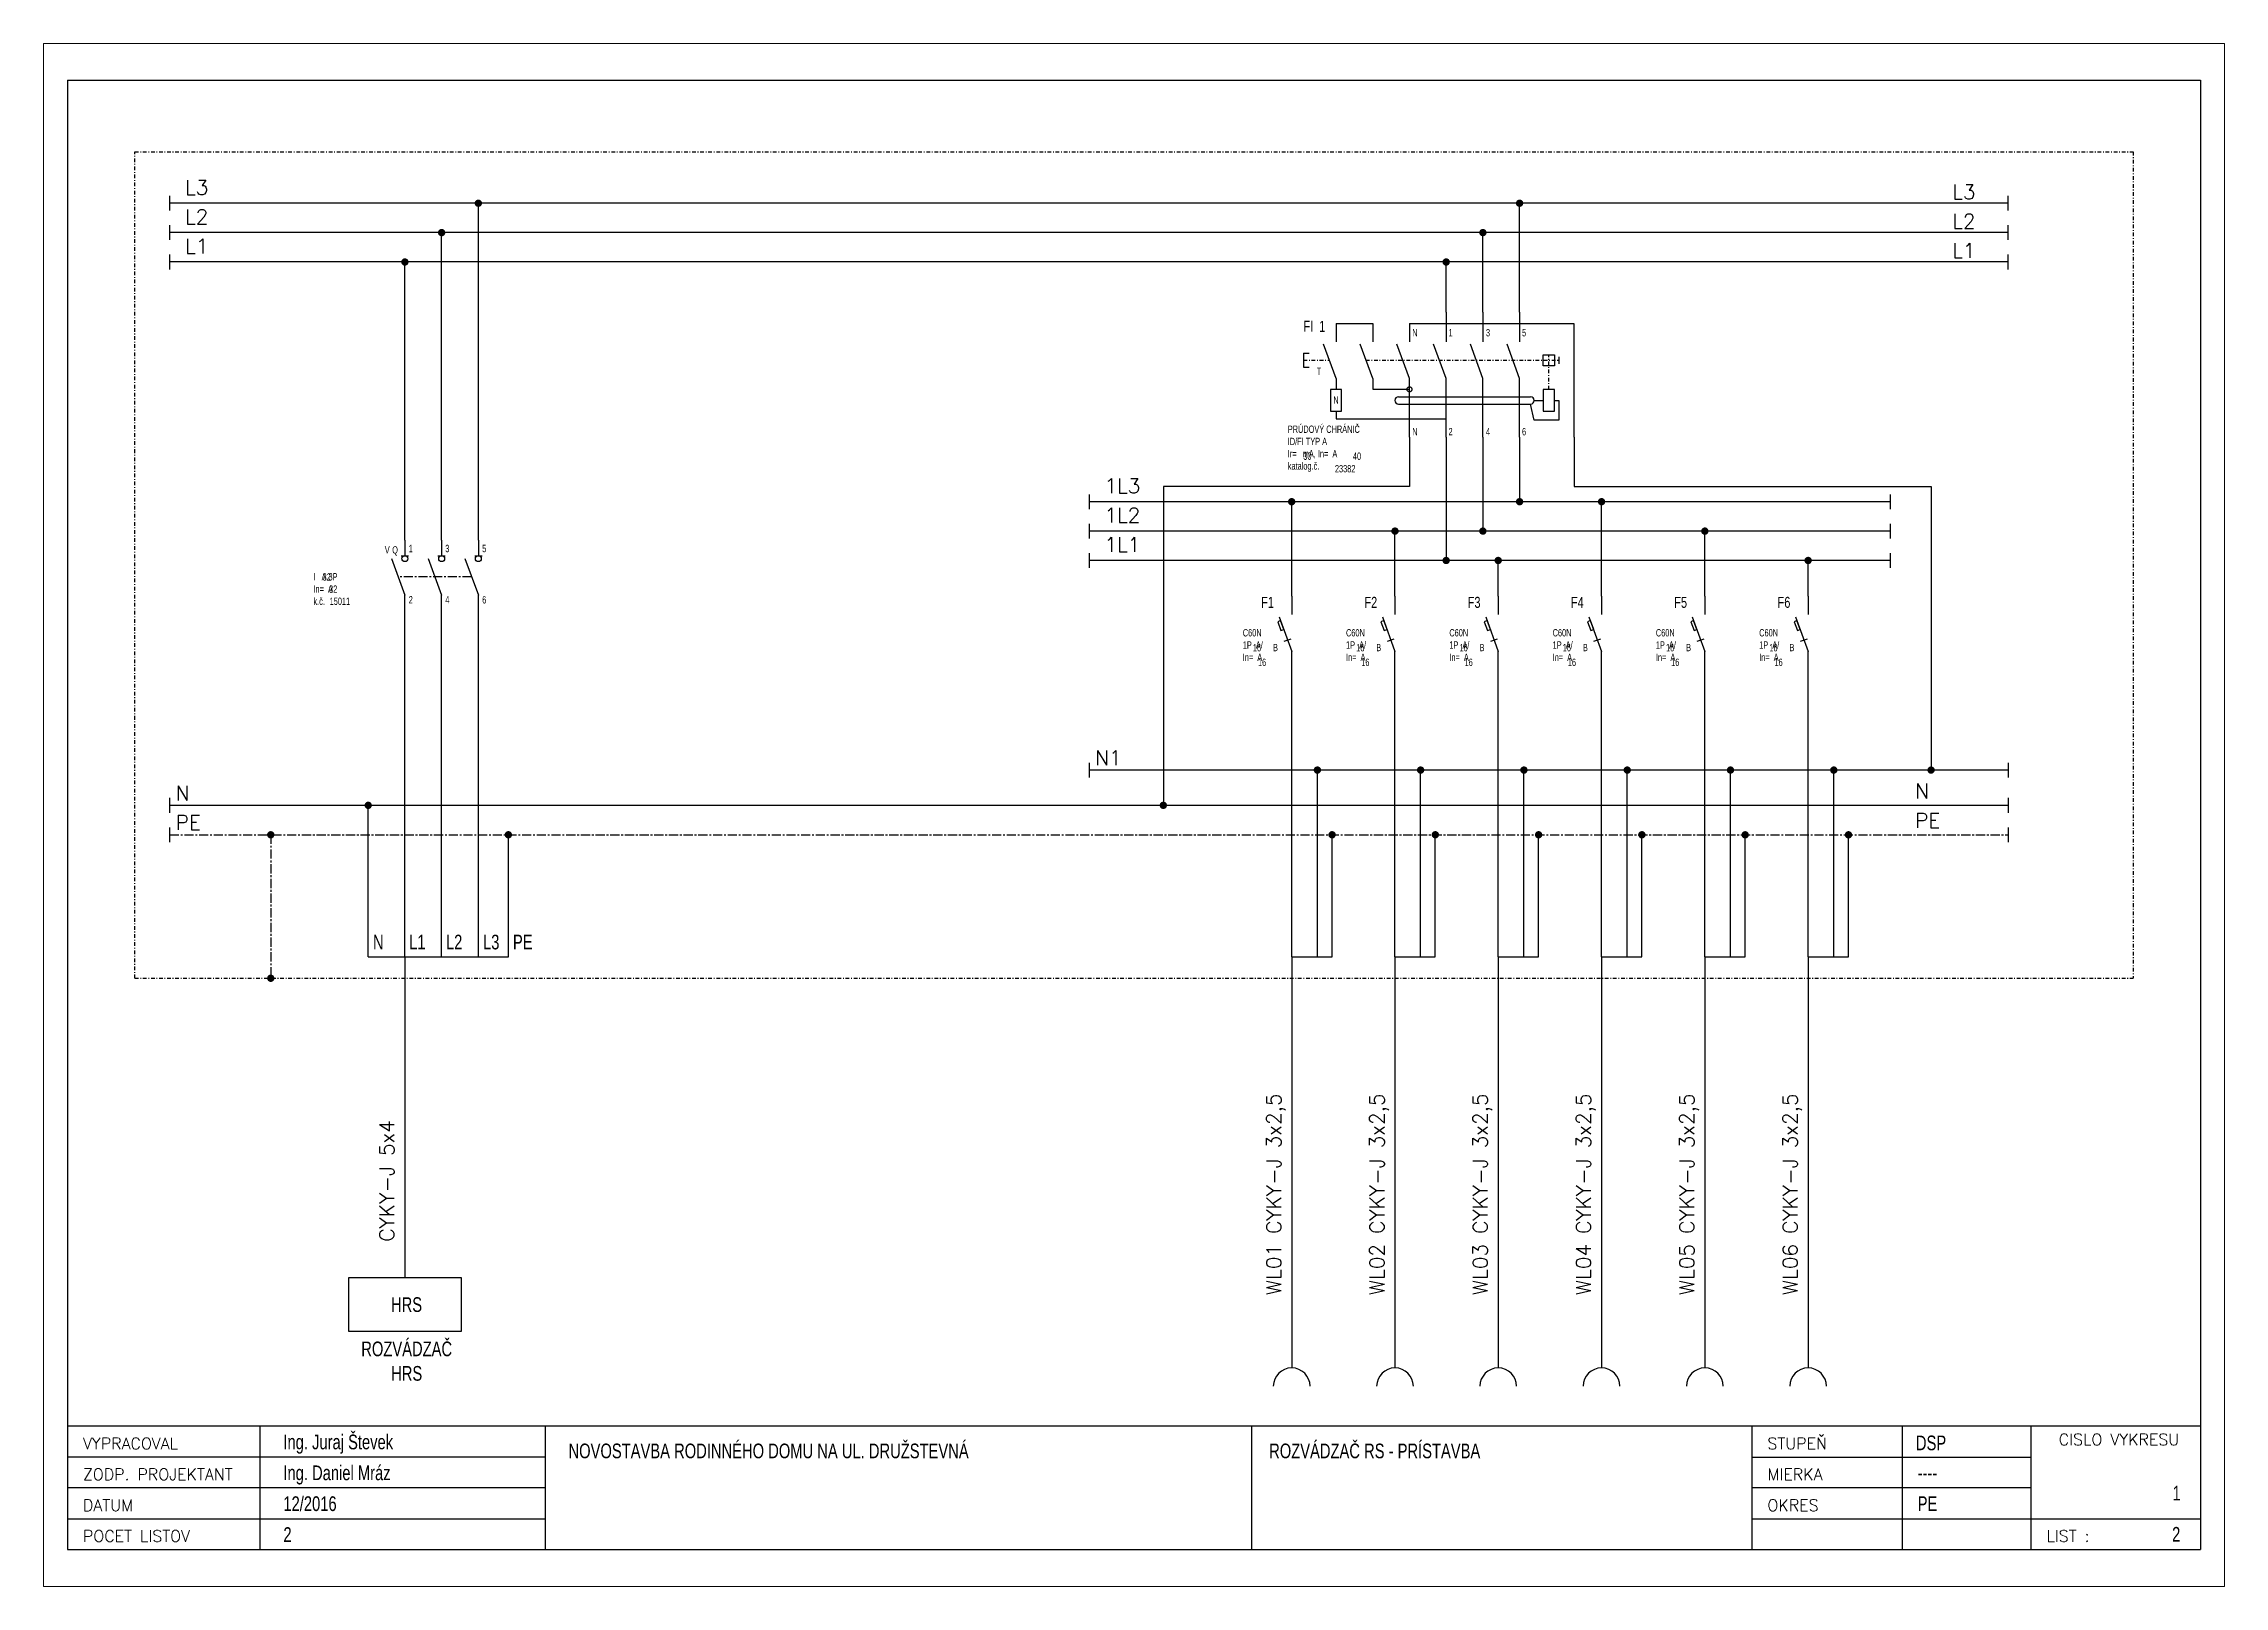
# Model space of a CAD drawing. Header units: millimetres. Extents: x -303 to 1005, y -240 to 237.
# Drawn here: x 27.1 to 324.1, y -240 to -30 of the extents above; entities that cross this region are included whole.
import ezdxf
from ezdxf.enums import TextEntityAlignment as Align

# ---------------------------------------------------------------- set-up
doc = ezdxf.new("R2010")
doc.units = ezdxf.units.MM
for name, pattern in [('AXES', [2, 1.25, -0.25, 0.25, -0.25]), ('CENTER', [2, 1.25, -0.25, 0.25, -0.25]), ('CONTINU', [0]), ('DASH2', [19.05, 12.7, -6.35]), ('DASHDOT', [1, 0.5, -0.25, 0, -0.25])]:
    doc.linetypes.add(name, pattern=pattern)
doc.styles.add('ROMANS', font='romans')
doc.styles.add('TR-ELEC', font='TXT', dxfattribs={"width": 0.75, "height": 2})

msp = doc.modelspace()

# ---------------------------------------------------------------- texts
at = {"style": 'ROMANS'}
for s, p in [('L3', (46.39, -50.55)), ('L3', (287.05, -51.16)), ('L2', (46.39, -54.55)), ('L2', (287.05, -55.16)), ('L1', (46.39, -58.55)), ('L1', (287.05, -59.16)), ('1L3', (171.6, -91.18)), ('1L2', (171.6, -95.18)), ('1L1', (171.6, -99.18)), ('N1', (170.32, -128.21)), ('N', (45.1, -133.01)), ('N', (281.99, -132.72)), ('PE', (45.1, -137.01)), ('PE', (281.99, -136.73))]:
    msp.add_text(s, height=2, dxfattribs=at).set_placement(p)
for s, p in [('WL01 CYKY-J 3x2,5', (195.65, -200.32)), ('WL02 CYKY-J 3x2,5', (209.72, -200.32)), ('WL03 CYKY-J 3x2,5', (223.79, -200.32)), ('WL04 CYKY-J 3x2,5', (237.85, -200.32)), ('WL05 CYKY-J 3x2,5', (251.92, -200.32)), ('WL06 CYKY-J 3x2,5', (265.99, -200.32)), ('CYKY-J 5x4', (74.88, -193.06))]:
    msp.add_text(s, height=2, rotation=90, dxfattribs=at).set_placement(p)
at = {"linetype": 'CONTINU', "char_height": 2, "attachment_point": 1, "style": 'TR-ELEC'}
for s, insert, width in [('{N}', (71.98, -151.28), 2.6288), ('{L1}', (76.91, -151.28), 2.6288), ('{L2}', (81.92, -151.28), 2.6288), ('{L3}', (86.97, -151.28), 2.6288), ('{PE}', (91.04, -151.28), 2.6288), ('{\\pxqc;HRS}', (68.98, -200.63), 15.1422), ('{\\pxqc;ROZVÁDZAČ\\PHRS}', (69, -206.66), 15.1422)]:
    msp.add_mtext(s, dxfattribs=dict(at, insert=insert, width=width))

# ---------------------------------------------------------------- blocks, each defined once
blk = doc.blocks.new('ListA4')
for p, q in [((577.35, 316.98), (577.35, 116.98)), ((577.35, 316.98), (867.85, 316.98)), ((867.85, 316.98), (867.85, 116.98)), ((867.85, 133.78), (577.35, 133.78)), ((867.85, 133.78), (577.35, 133.78)), ((603.6, 116.98), (603.6, 133.78)), ((603.6, 116.98), (603.6, 133.78)), ((642.46, 116.98), (642.46, 133.78)), ((642.46, 116.98), (642.46, 133.78)), ((738.63, 116.98), (738.63, 133.78)), ((806.77, 116.98), (806.77, 133.78)), ((806.77, 116.98), (806.77, 133.78)), ((827.22, 133.78), (827.22, 116.98)), ((844.75, 133.78), (844.75, 116.98)), ((642.46, 129.58), (577.35, 129.58)), ((642.46, 129.58), (577.35, 129.58)), ((806.77, 129.58), (844.75, 129.58)), ((806.77, 129.58), (844.75, 129.58)), ((642.46, 125.38), (577.35, 125.38)), ((642.46, 125.38), (577.35, 125.38)), ((844.75, 125.38), (806.77, 125.38)), ((844.75, 125.38), (806.77, 125.38)), ((577.35, 121.18), (642.46, 121.18)), ((577.35, 121.18), (642.46, 121.18)), ((806.77, 121.18), (851.25, 121.18)), ((806.77, 121.18), (851.25, 121.18)), ((844.75, 121.18), (867.85, 121.18)), ((844.75, 121.18), (867.85, 121.18)), ((577.35, 116.98), (867.85, 116.98)), ((577.35, 116.98), (867.85, 116.98))]:
    blk.add_line(p, q)
at = {"style": 'ROMANS'}
for s, height, p in [('VYPRACOVAL', 1.575, (579.45, 130.63)), ('STUPEŇ', 1.575, (808.87, 130.63)), ('ZODP. PROJEKTANT', 1.5752, (579.45, 126.43)), ('MIERKA', 1.575, (808.87, 126.43)), ('DATUM', 1.575, (579.45, 122.23)), ('OKRES', 1.575, (808.87, 122.23)), ('POCET LISTOV', 1.5752, (579.45, 118.03)), ('LIST :', 1.575, (846.86, 118.03)), ('LIST :', 1.575, (846.86, 118.03))]:
    blk.add_text(s, height=height, dxfattribs=at).set_placement(p)
blk.add_text('CISLO VYKRESU', height=1.5752, dxfattribs=at).set_placement((864.94, 131.18), align=Align.RIGHT)
at = {"style": 'TR-ELEC', "width": 0.75}
for tag, p in [('MENO', (606.75, 130.63)), ('NAZOV', (645.58, 129.41)), ('ROZVADZAC', (741, 129.41)), ('STUPEN', (829.08, 130.5)), ('ZAKAZKA', (606.75, 126.43)), ('MIERKA', (829.32, 126.43)), ('DATUM', (606.75, 122.23)), ('OKRES', (829.32, 122.23)), ('POCETSTR', (606.75, 118.03))]:
    blk.add_attdef(tag, p, '', height=2, dxfattribs=at)
for tag, p in [('CV', (865.14, 123.67)), ('CL', (865.09, 118.06))]:
    blk.add_attdef(tag, text='', height=2, dxfattribs=at).set_placement(p, align=Align.RIGHT)
blk = doc.blocks.new('Vypinac3P')
at = {"color": 0}
for p, q in [((76.33, 169.55), (76.33, 167.43)), ((81.33, 169.55), (81.33, 167.43)), ((86.33, 169.55), (86.33, 167.43)), ((76.33, 159.55), (76.33, 162.05)), ((81.33, 159.55), (81.33, 162.05)), ((86.33, 159.55), (86.33, 162.05))]:
    blk.add_line(p, q, dxfattribs=at)
at = {"color": 1}
for p, q in [((74.51, 167.05), (76.33, 162.05)), ((75.83, 167.43), (76.83, 167.43)), ((79.51, 167.05), (81.33, 162.05)), ((80.83, 167.43), (81.83, 167.43)), ((84.51, 167.05), (86.33, 162.05)), ((85.83, 167.43), (86.83, 167.43))]:
    blk.add_line(p, q, dxfattribs=at)
at = {"linetype": 'AXES'}
blk.add_line((85.42, 164.55), (75.42, 164.55), dxfattribs=at)
at = {"color": 1, "linetype": 'CONTINU'}
for centre in [(76.33, 167.03), (81.33, 167.03), (86.33, 167.03)]:
    blk.add_circle(centre, 0.401, dxfattribs=at)
at = {"linetype": 'CONTINU', "attachment_point": 1, "style": 'TR-ELEC'}
for s, insert, char_height, width in [('{\\H0.5x;V}', (73.59, 168.74), 2, 1.4702), ('{\\H0.5x;1}', (76.85, 168.92), 2, 1.4702), ('{\\H0.5x;3}', (81.83, 168.92), 2, 1.4702), ('{\\H0.5x;5}', (86.85, 168.92), 2, 1.4702), ('{I   A 3P\\PIn=  A\\Pk.č.}', (63.87, 165.07), 1, 6.8698), ('{\\H0.5x;2}', (76.85, 161.94), 2, 1.4702), ('{\\H0.5x;4}', (81.83, 161.94), 2, 1.4702), ('{\\H0.5x;6}', (86.85, 161.94), 2, 1.4702)]:
    blk.add_mtext(s, dxfattribs=dict(at, insert=insert, char_height=char_height, width=width))
at = {"linetype": 'CONTINU', "style": 'TR-ELEC', "width": 0.75}
for tag, p in [('OZ', (74.6, 167.73)), ('IN', (65.12, 164.04)), ('IN', (66, 162.39)), ('KC', (66.08, 160.74))]:
    blk.add_attdef(tag, p, '', height=1, dxfattribs=at)
blk = doc.blocks.new('Prud_chranic')
at = {"color": 0}
for p, q in [((224.58, 199.04), (224.58, 196.54)), ((229.58, 199.04), (229.58, 196.54)), ((234.58, 199.04), (234.58, 196.54)), ((239.58, 200.59), (239.58, 196.54)), ((244.58, 200.59), (244.58, 196.54)), ((249.58, 200.59), (249.58, 196.54)), ((224.58, 191.54), (222.87, 196.24)), ((229.58, 191.54), (227.87, 196.24)), ((234.58, 191.54), (232.87, 196.24)), ((239.58, 191.54), (237.87, 196.24)), ((244.58, 191.54), (242.87, 196.24)), ((249.58, 191.54), (247.87, 196.24)), ((234.58, 183.58), (234.58, 191.54)), ((239.58, 183.58), (239.58, 191.54)), ((244.58, 183.58), (244.58, 191.54)), ((249.58, 183.58), (249.58, 191.54))]:
    blk.add_line(p, q, dxfattribs=at)
at = {"linetype": 'CONTINU'}
for p, q in [((224.58, 199.04), (229.58, 199.04)), ((220.15, 194.99), (220.9, 194.99)), ((220.15, 193.09), (220.9, 193.09)), ((224.58, 191.54), (224.58, 190.07))]:
    blk.add_line(p, q, dxfattribs=at)
at = {"linetype": 'DASH2'}
for p, q in [((220.15, 194.99), (220.15, 194.04)), ((220.15, 194.04), (220.15, 193.09)), ((254.93, 194.52), (254.93, 193.57))]:
    blk.add_line(p, q, dxfattribs=at)
at = {"linetype": 'DASHDOT'}
for p, q in [((220.15, 194.04), (223.65, 194.04)), ((228.66, 194.04), (254.93, 194.04)), ((253.57, 190.07), (253.57, 194.8))]:
    blk.add_line(p, q, dxfattribs=at)
for p, q in [((233.08, 189.08), (251.08, 189.08)), ((233.08, 188.08), (251.08, 188.08))]:
    blk.add_line(p, q)
at = {"linetype": 'CONTINU'}
for points in [[(234.58, 199.04), (256.98, 199.04), (256.98, 183.58)], [(224.58, 187.1), (224.58, 186.07), (239.58, 186.07)]]:
    blk.add_lwpolyline(points, dxfattribs=at)
for points in [[(252.81, 193.28), (252.81, 194.8), (254.33, 194.8), (254.33, 193.28)], [(223.82, 190.07), (223.82, 187.1), (225.33, 187.1), (225.33, 190.07)], [(252.81, 190.07), (252.81, 187.1), (254.33, 187.1), (254.33, 190.07)]]:
    blk.add_lwpolyline(points, close=True)
at = {"linetype": 'DASH2'}
blk.add_lwpolyline([(229.58, 191.54), (229.58, 190.09), (234.58, 190.09)], dxfattribs=at)
for points in [[(254.33, 188.58), (254.93, 188.58), (254.93, 185.89), (251.58, 185.89), (251.08, 188.08)], [(251.58, 188.58), (252.81, 188.58)]]:
    blk.add_lwpolyline(points)
blk.add_circle((234.58, 190.09), 0.338, dxfattribs=at)
for centre, start, end in [((233.08, 188.58), 90, 270), ((251.08, 188.58), 270, 90)]:
    blk.add_arc(centre, 0.5, start, end)
at = {"linetype": 'CONTINU', "attachment_point": 1, "style": 'TR-ELEC'}
for s, insert, char_height, width in [('{FI}', (220.15, 199.42), 1.5, 2.3031), ('{\\pxql;N}', (234.96, 198.3), 1, 1.3566), ('{\\pxql;1}', (239.9, 198.3), 1, 1.3566), ('{\\pxql;3}', (245, 198.3), 1, 1.3566), ('{\\pxql;5}', (249.91, 198.3), 1, 1.3566), ('{T}', (221.95, 193.04), 1, 2.3031), ('{\\pxqc;N}', (223.9, 189.12), 1, 1.3566), ('{\\pxql;PRÚDOVÝ CHRÁNIČ\\PID/FI TYP A\\PIr=   mA, In=  A\\Pkatalog.č.}', (218.01, 185.16), 1, 12.1501), ('{\\pxql;N}', (234.96, 184.83), 1, 1.3566), ('{\\pxql;2}', (239.9, 184.83), 1, 1.3566), ('{\\pxql;4}', (245, 184.83), 1, 1.3566), ('{\\pxql;6}', (249.91, 184.83), 1, 1.3566)]:
    blk.add_mtext(s, dxfattribs=dict(at, insert=insert, char_height=char_height, width=width))
at = {"linetype": 'CONTINU', "style": 'TR-ELEC', "width": 0.75}
for tag, p, height in [('OZ', (222.29, 197.9), 1.5), ('IR', (220.12, 180.49), 1), ('IN', (226.88, 180.49), 1), ('KC', (224.43, 178.78), 1)]:
    blk.add_attdef(tag, p, '', height=height, dxfattribs=at)
blk = doc.blocks.new('Istic1P')
at = {"color": 0}
for p, q in [((223.32, 158.68), (223.32, 156.18)), ((221.61, 155.88), (223.32, 151.18)), ((222.29, 152.56), (223.23, 152.9)), ((223.32, 148.68), (223.32, 151.18))]:
    blk.add_line(p, q, dxfattribs=at)
at = {"linetype": 'CONTINU'}
blk.add_lwpolyline([(221.8, 155.36), (221.42, 155.22), (221.86, 154), (222.25, 154.14)], close=True, dxfattribs=at)
at = {"linetype": 'CONTINU', "insert": (216.66, 154.21), "char_height": 2, "width": 6.6831, "attachment_point": 1, "style": 'TR-ELEC'}
blk.add_mtext('{\\H0.5x;C60N\\P1P  A/\\PIn=  A}', dxfattribs=at)
at = {"linetype": 'CONTINU', "style": 'TR-ELEC', "width": 0.75}
blk.add_attdef('MENO', text='', height=1.5, dxfattribs=at).set_placement((220.91, 157.1), align=Align.RIGHT)
for tag, p in [('IN', (218.04, 151.18)), ('TYP', (220.78, 151.2)), ('IN', (218.74, 149.19))]:
    blk.add_attdef(tag, p, '', height=1, dxfattribs=at)

# ---------------------------------------------------------------- linework, layer by layer
at = {"linetype": 'DASHDOT'}
for p, q in [((39.55, -44.71), (311.7, -44.71)), ((39.55, -157.21), (39.55, -44.71)), ((311.7, -44.71), (311.7, -157.21)), ((39.55, -157.21), (311.7, -157.21))]:
    msp.add_line(p, q, dxfattribs=at)
for p, q in [((44.29, -50.71), (44.29, -52.71)), ((86.33, -66.54), (86.33, -51.71)), ((228.14, -66.54), (228.14, -51.71)), ((294.64, -50.71), (294.64, -52.71)), ((44.29, -54.71), (44.29, -56.71)), ((81.33, -66.54), (81.33, -55.71)), ((223.14, -66.54), (223.14, -55.71)), ((294.64, -54.71), (294.64, -56.71)), ((44.29, -58.71), (44.29, -60.71)), ((294.64, -58.71), (294.64, -60.71)), ((76.33, -66.54), (76.33, -59.71)), ((218.14, -66.54), (218.14, -59.71)), ((169.5, -91.34), (169.5, -93.34)), ((278.61, -91.34), (278.61, -93.34)), ((169.5, -95.34), (169.5, -97.34)), ((278.61, -95.34), (278.61, -97.34)), ((169.5, -99.34), (169.5, -101.34)), ((278.61, -99.34), (278.61, -101.34)), ((76.33, -154.3), (76.33, -107.58)), ((81.33, -154.3), (81.33, -107.58)), ((86.33, -154.3), (86.33, -107.58)), ((197.1, -154.3), (197.1, -115.21)), ((211.17, -154.3), (211.17, -115.21)), ((225.23, -154.3), (225.23, -115.21)), ((239.3, -154.3), (239.3, -115.21)), ((253.37, -154.3), (253.37, -115.21)), ((267.43, -154.3), (267.43, -115.21)), ((169.5, -127.87), (169.5, -129.87)), ((200.6, -154.3), (200.6, -128.87)), ((214.66, -154.3), (214.66, -128.87)), ((228.73, -154.3), (228.73, -128.87)), ((242.8, -154.3), (242.8, -128.87)), ((256.86, -154.3), (256.86, -128.87)), ((270.93, -154.3), (270.93, -128.87)), ((294.68, -127.87), (294.68, -129.87)), ((44.29, -132.67), (44.29, -134.67)), ((294.68, -132.67), (294.68, -134.67)), ((71.33, -154.3), (71.33, -133.67)), ((44.29, -136.68), (44.29, -138.68)), ((90.42, -154.3), (90.42, -137.68)), ((202.6, -154.3), (202.6, -137.68)), ((216.66, -154.3), (216.66, -137.68)), ((230.73, -154.3), (230.73, -137.68)), ((244.8, -154.3), (244.8, -137.68)), ((258.86, -154.3), (258.86, -137.68)), ((272.93, -154.3), (272.93, -137.68)), ((294.68, -136.68), (294.68, -138.68)), ((197.1, -205.25), (197.1, -210.25)), ((211.17, -205.25), (211.17, -210.25)), ((225.23, -205.25), (225.23, -210.25)), ((239.3, -205.25), (239.3, -210.25)), ((253.37, -205.25), (253.37, -210.25)), ((267.43, -205.25), (267.43, -210.25))]:
    msp.add_line(p, q)
at = {"color": 30}
for p, q in [((153.39, -51.71), (44.29, -51.71)), ((294.64, -51.71), (153.39, -51.71)), ((148.39, -55.71), (44.29, -55.71)), ((294.64, -55.71), (148.39, -55.71)), ((143.39, -59.71), (44.29, -59.71)), ((294.64, -59.71), (143.39, -59.71)), ((278.61, -92.34), (169.5, -92.34)), ((278.61, -96.34), (169.5, -96.34)), ((278.61, -100.34), (169.5, -100.34))]:
    msp.add_line(p, q, dxfattribs=at)
at = {"linetype": 'CONTINU'}
for p, q in [((76.33, -97.58), (76.33, -66.54)), ((81.33, -97.58), (81.33, -66.54)), ((86.33, -97.58), (86.33, -66.54)), ((218.14, -83.54), (218.14, -100.34)), ((223.14, -83.54), (223.14, -96.34)), ((228.14, -83.54), (228.14, -92.34)), ((197.1, -105.21), (197.1, -92.34)), ((239.3, -105.21), (239.3, -92.34)), ((211.17, -105.21), (211.17, -96.34)), ((253.37, -105.21), (253.37, -96.34)), ((225.23, -105.21), (225.23, -100.34)), ((267.43, -105.21), (267.43, -100.34))]:
    msp.add_line(p, q, dxfattribs=at)
at = {"color": 5}
for p, q in [((294.68, -128.87), (169.5, -128.87)), ((44.29, -133.67), (294.68, -133.67))]:
    msp.add_line(p, q, dxfattribs=at)
at = {"color": 3, "linetype": 'CENTER'}
for p, q in [((44.29, -137.68), (294.68, -137.68)), ((58.06, -137.68), (58.06, -157.21))]:
    msp.add_line(p, q, dxfattribs=at)
at = {"linetype": 'CONTINU', "lineweight": 0}
msp.add_lwpolyline([(27.12, -239.99), (27.12, -29.99), (324.12, -29.99), (324.12, -239.99)], close=True, dxfattribs=at)
at = {"const_width": 0.5}
for points in [[(86.08, -51.71, 1), (86.58, -51.71, 1)], [(227.89, -51.71, 1), (228.39, -51.71, 1)], [(81.08, -55.71, 1), (81.58, -55.71, 1)], [(222.89, -55.71, 1), (223.39, -55.71, 1)], [(76.08, -59.71, 1), (76.58, -59.71, 1)], [(217.89, -59.71, 1), (218.39, -59.71, 1)], [(196.85, -92.34, 1), (197.35, -92.34, 1)], [(227.89, -92.34, 1), (228.39, -92.34, 1)], [(239.05, -92.34, 1), (239.55, -92.34, 1)], [(210.92, -96.34, 1), (211.42, -96.34, 1)], [(222.89, -96.34, 1), (223.39, -96.34, 1)], [(253.12, -96.34, 1), (253.62, -96.34, 1)], [(217.89, -100.34, 1), (218.39, -100.34, 1)], [(224.98, -100.34, 1), (225.48, -100.34, 1)], [(267.18, -100.34, 1), (267.68, -100.34, 1)], [(200.35, -128.87, 1), (200.85, -128.87, 1)], [(214.41, -128.87, 1), (214.91, -128.87, 1)], [(228.48, -128.87, 1), (228.98, -128.87, 1)], [(242.55, -128.87, 1), (243.05, -128.87, 1)], [(256.61, -128.87, 1), (257.11, -128.87, 1)], [(270.68, -128.87, 1), (271.18, -128.87, 1)], [(283.93, -128.87, 1), (284.43, -128.87, 1)], [(71.08, -133.67, 1), (71.58, -133.67, 1)], [(179.37, -133.67, 1), (179.87, -133.67, 1)], [(57.81, -137.68, 1), (58.31, -137.68, 1)], [(90.17, -137.68, 1), (90.67, -137.68, 1)], [(202.35, -137.68, 1), (202.85, -137.68, 1)], [(216.41, -137.68, 1), (216.91, -137.68, 1)], [(230.48, -137.68, 1), (230.98, -137.68, 1)], [(244.55, -137.68, 1), (245.05, -137.68, 1)], [(258.61, -137.68, 1), (259.11, -137.68, 1)], [(272.68, -137.68, 1), (273.18, -137.68, 1)], [(57.81, -157.21, 1), (58.31, -157.21, 1)]]:
    msp.add_lwpolyline(points, format="xyb", close=True, dxfattribs=at)
at = {"linetype": 'CONTINU'}
for points in [[(213.14, -83.54), (213.14, -90.29), (179.62, -90.29), (179.62, -133.67)], [(235.55, -83.54), (235.55, -90.29), (284.18, -90.29), (284.18, -128.87)]]:
    msp.add_lwpolyline(points, dxfattribs=at)
for points in [[(71.33, -154.3), (90.42, -154.3)], [(76.33, -154.3), (76.33, -197.99)], [(197.1, -154.3), (202.6, -154.3)], [(197.1, -154.3), (197.1, -205.25)], [(211.17, -154.3), (216.66, -154.3)], [(211.17, -154.3), (211.17, -205.25)], [(225.23, -154.3), (230.73, -154.3)], [(225.23, -154.3), (225.23, -205.25)], [(239.3, -154.3), (244.8, -154.3)], [(239.3, -154.3), (239.3, -205.25)], [(253.37, -154.3), (258.86, -154.3)], [(253.37, -154.3), (253.37, -205.25)], [(267.43, -154.3), (272.93, -154.3)], [(267.43, -154.3), (267.43, -205.25)]]:
    msp.add_lwpolyline(points)
at = {"color": 1, "linetype": 'CONTINU'}
msp.add_lwpolyline([(68.63, -197.99), (68.63, -205.25), (84.03, -205.25), (84.03, -197.99)], close=True, dxfattribs=at)
for centre in [(197.1, -212.75), (211.17, -212.75), (225.23, -212.75), (239.3, -212.75), (253.37, -212.75), (267.43, -212.75)]:
    msp.add_arc(centre, 2.5, 0, 180)

# ---------------------------------------------------------------- block references
msp.add_blockref('ListA4', (-546.97, -351.96)).add_auto_attribs({'MENO': 'Ing. Juraj Števek', 'ZAKAZKA': 'Ing. Daniel Mráz', 'DATUM': '12/2016', 'POCETSTR': '2', 'NAZOV': 'NOVOSTAVBA RODINNÉHO DOMU NA UL. DRUŽSTEVNÁ', 'ROZVADZAC': 'ROZVÁDZAČ RS - PRÍSTAVBA', 'STUPEN': 'DSP', 'MIERKA': '----', 'OKRES': 'PE', 'CV': '1', 'CL': '2'})
at = {"linetype": 'CONTINU'}
msp.add_blockref('Prud_chranic', (-21.44, -267.13), dxfattribs=at).add_auto_attribs({'IR': '30', 'IN': '40', 'KC': '23382', 'OZ': '1'})
ref = msp.add_blockref('Vypinac3P', (0, -267.13), dxfattribs=at)
ref.add_attrib('IN', '32', (65.12, -103.08), dxfattribs={"linetype": 'CONTINU', "height": 1, "style": 'TR-ELEC', "width": 0.75})
ref.add_attrib('IN', '32', (66, -104.74), dxfattribs={"linetype": 'CONTINU', "height": 1, "style": 'TR-ELEC', "width": 0.75})
ref.add_attrib('KC', '15011', (66.08, -106.39), dxfattribs={"linetype": 'CONTINU', "height": 1, "style": 'TR-ELEC', "width": 0.75})
ref.add_attrib('OZ', 'Q', (74.6, -99.4), dxfattribs={"linetype": 'CONTINU', "height": 1, "style": 'TR-ELEC', "width": 0.75})
ref = msp.add_blockref('Vypinac3P', (0, -267.13), dxfattribs=at)
ref.add_attrib('IN', '32', (65.12, -103.08), dxfattribs={"linetype": 'CONTINU', "height": 1, "style": 'TR-ELEC', "width": 0.75})
ref.add_attrib('IN', '32', (66, -104.74), dxfattribs={"linetype": 'CONTINU', "height": 1, "style": 'TR-ELEC', "width": 0.75})
ref.add_attrib('KC', '15011', (66.08, -106.39), dxfattribs={"linetype": 'CONTINU', "height": 1, "style": 'TR-ELEC', "width": 0.75})
ref.add_attrib('OZ', 'Q', (74.6, -99.4), dxfattribs={"linetype": 'CONTINU', "height": 1, "style": 'TR-ELEC', "width": 0.75})
ref = msp.add_blockref('Istic1P', (-26.22, -263.89), dxfattribs=at)
ref.add_attrib('MENO', 'F1', dxfattribs={"linetype": 'CONTINU', "height": 1.5, "style": 'TR-ELEC', "width": 0.75}).set_placement((194.68, -106.79), align=Align.RIGHT)
ref.add_attrib('IN', '16', (191.82, -112.71), dxfattribs={"linetype": 'CONTINU', "height": 1, "style": 'TR-ELEC', "width": 0.75})
ref.add_attrib('IN', '16', (192.51, -114.7), dxfattribs={"linetype": 'CONTINU', "height": 1, "style": 'TR-ELEC', "width": 0.75})
ref.add_attrib('TYP', 'B', (194.56, -112.69), dxfattribs={"linetype": 'CONTINU', "height": 1, "style": 'TR-ELEC', "width": 0.75})
ref = msp.add_blockref('Istic1P', (-12.16, -263.89), dxfattribs=at)
ref.add_attrib('MENO', 'F2', dxfattribs={"linetype": 'CONTINU', "height": 1.5, "style": 'TR-ELEC', "width": 0.75}).set_placement((208.75, -106.79), align=Align.RIGHT)
ref.add_attrib('IN', '16', (205.88, -112.71), dxfattribs={"linetype": 'CONTINU', "height": 1, "style": 'TR-ELEC', "width": 0.75})
ref.add_attrib('IN', '16', (206.58, -114.7), dxfattribs={"linetype": 'CONTINU', "height": 1, "style": 'TR-ELEC', "width": 0.75})
ref.add_attrib('TYP', 'B', (208.62, -112.69), dxfattribs={"linetype": 'CONTINU', "height": 1, "style": 'TR-ELEC', "width": 0.75})
ref = msp.add_blockref('Istic1P', (1.91, -263.89), dxfattribs=at)
ref.add_attrib('MENO', 'F3', dxfattribs={"linetype": 'CONTINU', "height": 1.5, "style": 'TR-ELEC', "width": 0.75}).set_placement((222.82, -106.79), align=Align.RIGHT)
ref.add_attrib('IN', '16', (219.95, -112.71), dxfattribs={"linetype": 'CONTINU', "height": 1, "style": 'TR-ELEC', "width": 0.75})
ref.add_attrib('IN', '16', (220.65, -114.7), dxfattribs={"linetype": 'CONTINU', "height": 1, "style": 'TR-ELEC', "width": 0.75})
ref.add_attrib('TYP', 'B', (222.69, -112.69), dxfattribs={"linetype": 'CONTINU', "height": 1, "style": 'TR-ELEC', "width": 0.75})
ref = msp.add_blockref('Istic1P', (15.98, -263.89), dxfattribs=at)
ref.add_attrib('MENO', 'F4', dxfattribs={"linetype": 'CONTINU', "height": 1.5, "style": 'TR-ELEC', "width": 0.75}).set_placement((236.88, -106.79), align=Align.RIGHT)
ref.add_attrib('IN', '16', (234.01, -112.71), dxfattribs={"linetype": 'CONTINU', "height": 1, "style": 'TR-ELEC', "width": 0.75})
ref.add_attrib('IN', '16', (234.71, -114.7), dxfattribs={"linetype": 'CONTINU', "height": 1, "style": 'TR-ELEC', "width": 0.75})
ref.add_attrib('TYP', 'B', (236.76, -112.69), dxfattribs={"linetype": 'CONTINU', "height": 1, "style": 'TR-ELEC', "width": 0.75})
ref = msp.add_blockref('Istic1P', (30.04, -263.89), dxfattribs=at)
ref.add_attrib('MENO', 'F5', dxfattribs={"linetype": 'CONTINU', "height": 1.5, "style": 'TR-ELEC', "width": 0.75}).set_placement((250.95, -106.79), align=Align.RIGHT)
ref.add_attrib('IN', '16', (248.08, -112.71), dxfattribs={"linetype": 'CONTINU', "height": 1, "style": 'TR-ELEC', "width": 0.75})
ref.add_attrib('IN', '16', (248.78, -114.7), dxfattribs={"linetype": 'CONTINU', "height": 1, "style": 'TR-ELEC', "width": 0.75})
ref.add_attrib('TYP', 'B', (250.82, -112.69), dxfattribs={"linetype": 'CONTINU', "height": 1, "style": 'TR-ELEC', "width": 0.75})
ref = msp.add_blockref('Istic1P', (44.11, -263.89), dxfattribs=at)
ref.add_attrib('MENO', 'F6', dxfattribs={"linetype": 'CONTINU', "height": 1.5, "style": 'TR-ELEC', "width": 0.75}).set_placement((265.02, -106.79), align=Align.RIGHT)
ref.add_attrib('IN', '16', (262.15, -112.71), dxfattribs={"linetype": 'CONTINU', "height": 1, "style": 'TR-ELEC', "width": 0.75})
ref.add_attrib('IN', '16', (262.85, -114.7), dxfattribs={"linetype": 'CONTINU', "height": 1, "style": 'TR-ELEC', "width": 0.75})
ref.add_attrib('TYP', 'B', (264.89, -112.69), dxfattribs={"linetype": 'CONTINU', "height": 1, "style": 'TR-ELEC', "width": 0.75})

msp.set_redraw_order([(e.dxf.handle, doc.entitydb.next_handle()) for e in msp.query("TEXT MTEXT ATTDEF DIMENSION ARC_DIMENSION")])  # texts and dimensions are drawn at this point

doc.saveas('drawing.dxf')
